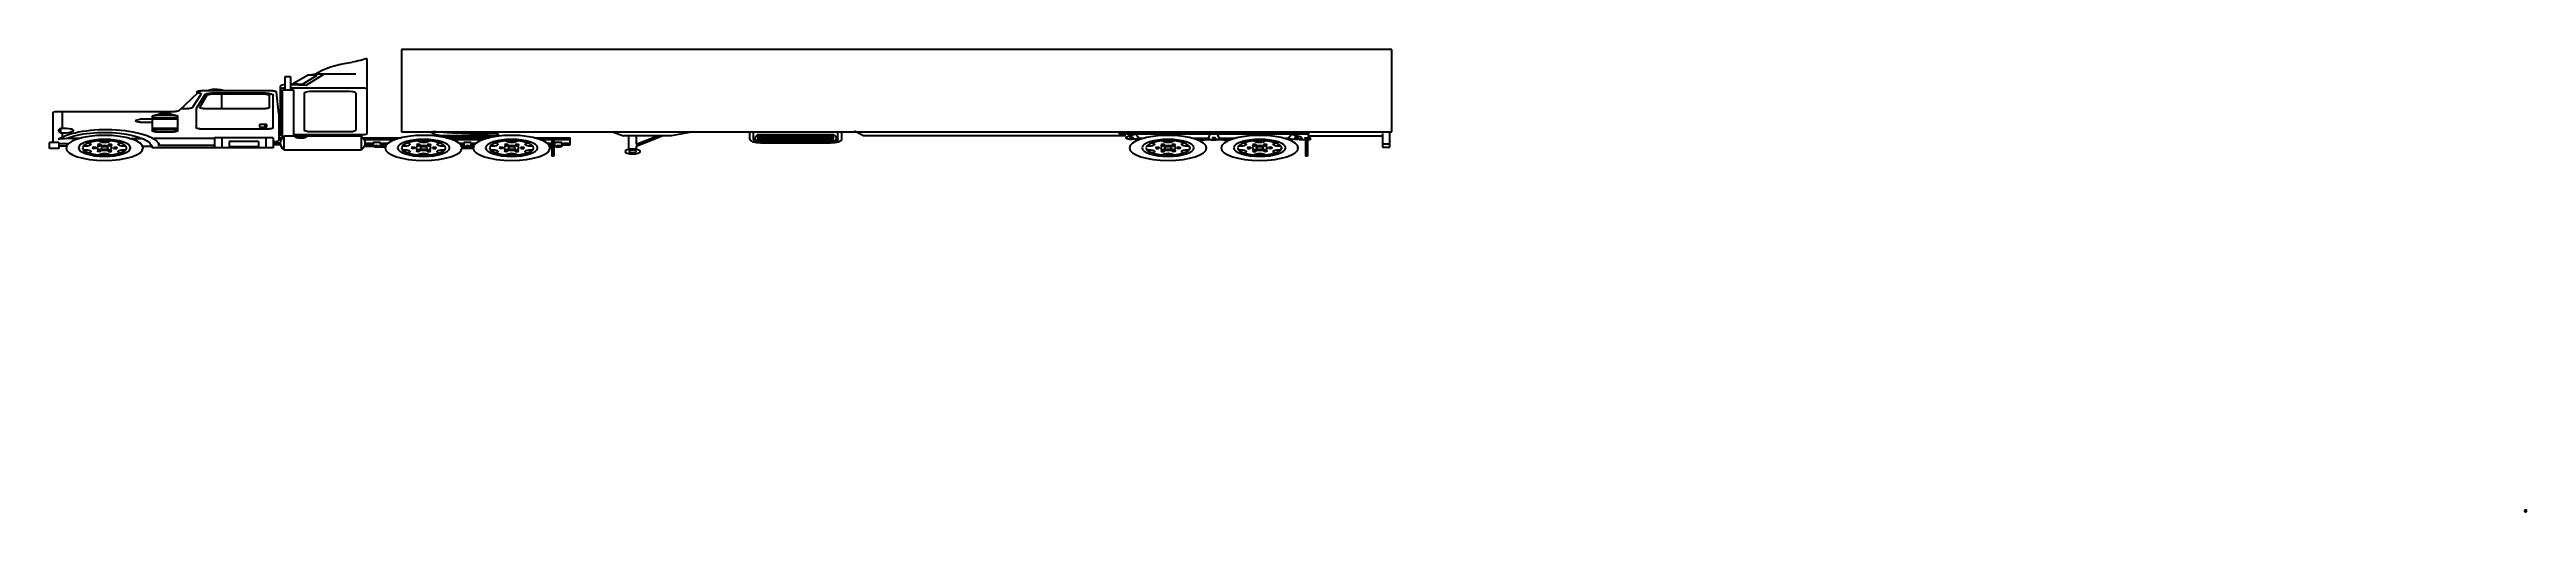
# Paper-space layout 'A1' of a CAD drawing. Header units: metres. Extents: x -1138886 to 820, y 10 to 212473.
import ezdxf

# ---------------------------------------------------------------- set-up
doc = ezdxf.new("R2010")
doc.units = ezdxf.units.M
doc.header["$LTSCALE"] = 5
doc.header["$MEASUREMENT"] = 0
doc.linetypes.add('DASHED2', pattern=[0.375, 0.25, -0.125])
doc.layers.add('Viewport', color=255, linetype='Continuous')
doc.styles.add('SANSSERIFBOLD', font='sasb____.pfb', dxfattribs={"width": 1.5, "height": 3})
doc.styles.add('TEXTO_CUADRO', font='arial.ttf', dxfattribs={"height": 2})
doc.styles.add('TEXTO_INSTRUMENTOS', font='arial.ttf', dxfattribs={"height": 1})

# ---------------------------------------------------------------- blocks, each defined once
blk = doc.blocks.new('Cajetin')
for p, q in [((1004, 372), (1004, 404)), ((1357, 357), (1399, 357))]:
    blk.add_line(p, q)
for points in [[(1524, 240), (1524, 404), (931, 404), (931, 240)], [(931, 338), (1004, 338), (1004, 240)], [(1004, 338), (1350, 338)], [(1252, 338), (1252, 404)], [(1524, 338), (1350, 338), (1350, 240)]]:
    blk.add_lwpolyline(points)
at = {"lineweight": 20}
blk.add_lwpolyline([(931, 372), (1146, 372), (1146, 404), (1146, 338)], dxfattribs=at)
at = {"attachment_point": 1, "style": 'TEXTO_CUADRO'}
for s, width, insert, char_height in [('\\pxqc;Fecha', 73.28, (914, 401), 7.47), ('\\pxqc;Escala', 73.28, (919, 329), 7.47), ('Designación', 73.28, (1014, 330), 8.59), ('\\pxqc;Nombre', 73.28, (1002, 396), 7.47), ('\\pxqc;Firma', 73.28, (1154, 396), 7.47), ('\\pxqc;UNIVERSIDAD DE GRANADA', 229.8, (1267, 394), 8.59), ('\\pxqc;Departamento de Ingeniería Química', 229.8, (1267, 373), 7.19), ('\\pxqc;Nº Plano', 98.68, (1350, 330), 8.59)]:
    blk.add_mtext_dynamic_manual_height_columns(s, width=width, gutter_width=37.3, heights=[0], dxfattribs=dict(at, insert=insert, char_height=char_height))
blk = doc.blocks.new('SIMBOLO discapacitados')
h = blk.add_hatch(color=256)
h.dxf.hatch_style = 1
h.paths.add_polyline_path([(1, 2), (1, 1), (2, 1), (2, 1), (2, 1), (2, 1), (2, 1), (2, 1), (1, 1), (1, 1), (1, 1), (1, 2), (1, 2), (1, 2, 2.8229365)])
h = blk.add_hatch(color=256)
h.dxf.hatch_style = 1
h.paths.add_polyline_path([(1, 1), (1, 2, 1.3754739), (2, 1), (2, 1, -1.4967832)])
for points in [[(1, 1), (1, 2, 1.3754739), (2, 1), (2, 1, -1.4967832), (1, 1)], [(1, 2), (1, 1), (2, 1), (2, 1), (2, 1), (2, 1), (2, 1), (2, 1), (1, 1), (1, 1), (1, 1), (1, 2), (1, 2), (1, 2, 2.8229365), (1, 2)]]:
    blk.add_lwpolyline(points, format="xyb", close=True)
blk = doc.blocks.new('VR37')
blk.add_blockref('SIMBOLO discapacitados', (0, 0))
blk = doc.blocks.new('vh31-c')
for p, q in [((6, 7), (6, 7)), ((6, 7), (6, 7)), ((6, 6), (6, 6)), ((6, 6), (6, 7)), ((6, 6), (6, 7)), ((6, 6), (6, 7)), ((6, 7), (6, 7)), ((6, 7), (6, 7)), ((6, 7), (6, 7)), ((6, 7), (6, 7)), ((6, 6), (6, 7)), ((7, 7), (6, 7)), ((7, 7), (6, 7)), ((6, 7), (6, 7)), ((6, 7), (6, 7)), ((6, 7), (6, 7)), ((6, 7), (6, 7)), ((6, 7), (6, 7)), ((6, 7), (6, 7)), ((6, 7), (6, 7)), ((6, 7), (6, 7)), ((6, 6), (6, 7)), ((6, 7), (6, 7)), ((6, 7), (6, 7)), ((6, 7), (6, 7)), ((6, 7), (6, 7)), ((6, 7), (6, 7)), ((6, 7), (6, 7)), ((6, 7), (6, 7)), ((6, 7), (6, 7)), ((6, 7), (6, 7)), ((6, 7), (6, 7)), ((6, 7), (6, 7)), ((6, 7), (6, 7)), ((6, 7), (6, 7)), ((6, 7), (6, 7)), ((7, 7), (6, 7)), ((6, 7), (6, 7)), ((6, 7), (6, 7)), ((6, 7), (6, 7)), ((6, 7), (6, 7)), ((6, 7), (6, 7)), ((6, 7), (6, 7)), ((6, 7), (6, 7)), ((6, 7), (6, 7)), ((6, 7), (6, 7)), ((6, 7), (6, 7)), ((6, 7), (6, 7)), ((6, 7), (6, 7)), ((6, 7), (6, 7)), ((6, 7), (6, 7)), ((6, 7), (6, 7)), ((6, 7), (6, 7)), ((6, 7), (6, 7)), ((6, 7), (6, 7)), ((6, 7), (6, 7)), ((6, 7), (6, 7)), ((6, 7), (6, 7)), ((6, 7), (6, 7)), ((6, 7), (6, 7)), ((6, 7), (6, 7)), ((6, 7), (6, 7)), ((6, 7), (6, 7)), ((6, 7), (6, 7)), ((6, 7), (6, 7)), ((6, 7), (6, 7)), ((6, 7), (6, 7)), ((6, 7), (6, 7)), ((6, 7), (6, 7)), ((6, 7), (6, 7)), ((6, 7), (6, 7)), ((6, 7), (6, 7)), ((6, 7), (6, 7)), ((6, 7), (6, 7)), ((6, 7), (6, 7)), ((6, 7), (6, 7)), ((6, 7), (6, 7)), ((6, 7), (6, 7)), ((6, 7), (6, 7)), ((6, 7), (6, 7)), ((6, 7), (6, 7)), ((6, 6), (6, 6)), ((6, 6), (6, 6)), ((6, 6), (6, 7)), ((6, 6), (6, 6)), ((6, 6), (6, 7)), ((6, 7), (6, 7)), ((6, 7), (6, 7)), ((6, 6), (6, 6)), ((6, 6), (6, 6)), ((6, 6), (6, 6)), ((6, 6), (6, 6)), ((6, 6), (6, 6)), ((6, 6), (6, 6)), ((6, 6), (6, 6)), ((6, 6), (6, 6)), ((6, 6), (6, 6)), ((6, 6), (6, 6)), ((6, 6), (6, 6)), ((6, 6), (6, 6)), ((6, 6), (6, 6)), ((6, 6), (6, 6)), ((6, 6), (6, 6)), ((6, 6), (6, 6)), ((6, 6), (6, 6)), ((6, 6), (6, 6)), ((6, 6), (6, 6)), ((6, 6), (6, 6)), ((6, 6), (6, 6)), ((6, 6), (6, 6)), ((6, 6), (6, 6)), ((6, 6), (6, 6)), ((6, 6), (6, 6)), ((6, 6), (6, 6)), ((6, 6), (6, 6)), ((6, 6), (6, 6)), ((6, 6), (6, 6)), ((6, 6), (6, 6)), ((6, 6), (6, 6)), ((6, 6), (6, 6)), ((6, 6), (6, 6)), ((6, 6), (6, 6)), ((6, 6), (6, 6)), ((6, 6), (6, 6)), ((6, 6), (6, 6)), ((6, 6), (6, 6)), ((6, 6), (6, 6)), ((6, 6), (6, 6)), ((6, 6), (6, 6)), ((6, 6), (6, 6)), ((6, 6), (6, 6)), ((6, 6), (6, 6)), ((6, 6), (6, 6)), ((6, 6), (6, 6)), ((6, 6), (6, 6)), ((6, 6), (6, 6)), ((6, 6), (6, 6)), ((6, 6), (6, 6)), ((6, 6), (6, 6)), ((6, 6), (6, 6)), ((6, 6), (6, 6)), ((6, 6), (6, 6)), ((6, 6), (6, 6)), ((6, 6), (6, 6)), ((6, 6), (6, 6)), ((6, 6), (6, 6)), ((6, 6), (6, 6)), ((6, 6), (6, 6)), ((6, 6), (6, 6)), ((6, 6), (6, 6)), ((6, 6), (6, 6)), ((6, 6), (6, 6)), ((6, 6), (6, 6)), ((6, 6), (6, 6)), ((6, 6), (6, 6)), ((6, 6), (6, 6)), ((6, 6), (6, 6)), ((6, 6), (6, 6)), ((6, 6), (6, 6)), ((6, 6), (6, 6)), ((6, 6), (6, 6)), ((6, 6), (6, 6)), ((6, 6), (6, 6)), ((6, 6), (6, 6)), ((6, 6), (6, 6)), ((6, 6), (6, 6)), ((6, 6), (6, 6)), ((6, 6), (6, 6)), ((6, 6), (6, 6)), ((6, 6), (6, 6)), ((6, 6), (6, 6)), ((6, 6), (6, 6)), ((6, 6), (6, 6)), ((6, 6), (6, 6)), ((6, 6), (6, 6)), ((6, 6), (6, 6)), ((6, 6), (6, 6)), ((6, 6), (6, 6)), ((6, 6), (6, 6)), ((6, 6), (6, 6)), ((6, 6), (6, 6)), ((6, 6), (6, 6)), ((6, 6), (6, 6)), ((6, 6), (6, 6)), ((6, 6), (6, 6)), ((6, 6), (6, 6)), ((6, 6), (6, 6)), ((6, 6), (6, 6)), ((6, 6), (6, 6)), ((6, 6), (6, 6)), ((7, 7), (7, 7)), ((7, 6), (7, 7)), ((7, 7), (8, 7)), ((7, 6), (7, 6)), ((7, 6), (7, 6)), ((7, 6), (7, 6)), ((7, 7), (7, 6)), ((7, 7), (7, 7)), ((8, 7), (7, 7)), ((8, 6), (7, 6)), ((7, 7), (7, 7)), ((7, 7), (7, 7)), ((7, 7), (7, 7)), ((7, 7), (7, 7)), ((7, 7), (7, 7)), ((7, 7), (7, 7)), ((7, 7), (7, 7)), ((7, 7), (7, 7)), ((7, 7), (7, 7)), ((7, 6), (7, 6)), ((7, 6), (7, 6)), ((7, 6), (7, 7)), ((7, 7), (7, 6)), ((7, 7), (7, 6)), ((7, 6), (7, 7)), ((7, 6), (7, 7)), ((7, 7), (7, 6)), ((8, 7), (7, 7)), ((7, 7), (7, 7)), ((7, 7), (7, 7)), ((7, 7), (7, 7)), ((7, 7), (7, 7)), ((7, 7), (7, 7)), ((7, 7), (7, 6)), ((7, 7), (7, 7)), ((7, 7), (7, 7)), ((7, 7), (7, 7)), ((7, 7), (7, 7)), ((7, 6), (7, 7)), ((7, 7), (7, 7)), ((7, 7), (7, 7)), ((7, 7), (7, 7)), ((7, 7), (7, 7)), ((7, 7), (7, 7)), ((7, 7), (7, 7)), ((7, 7), (7, 7)), ((7, 7), (7, 7)), ((7, 6), (7, 6)), ((7, 6), (7, 6)), ((7, 6), (7, 6)), ((7, 6), (7, 6)), ((7, 6), (7, 6)), ((7, 6), (7, 6)), ((7, 6), (7, 6)), ((7, 6), (7, 6)), ((7, 6), (7, 6)), ((7, 6), (7, 6)), ((7, 6), (7, 6)), ((7, 6), (7, 6)), ((7, 6), (7, 6)), ((7, 6), (7, 6)), ((7, 6), (7, 6)), ((7, 6), (7, 6)), ((7, 6), (7, 6)), ((7, 6), (7, 6)), ((7, 6), (7, 6)), ((7, 6), (7, 6)), ((7, 6), (7, 6)), ((7, 6), (7, 6)), ((7, 6), (7, 6)), ((7, 6), (7, 6)), ((7, 6), (7, 6)), ((7, 6), (7, 6)), ((7, 6), (7, 6)), ((7, 6), (7, 6)), ((7, 6), (7, 6)), ((7, 6), (7, 6)), ((7, 6), (7, 6)), ((7, 6), (7, 6)), ((7, 6), (7, 6)), ((7, 6), (7, 6)), ((7, 6), (7, 6)), ((7, 6), (7, 6)), ((8, 6), (7, 6)), ((8, 6), (7, 6)), ((8, 6), (7, 6)), ((7, 6), (7, 6)), ((7, 6), (7, 6)), ((7, 6), (7, 6)), ((7, 6), (7, 6)), ((7, 6), (7, 6)), ((7, 6), (7, 6)), ((7, 6), (7, 6)), ((7, 6), (7, 6)), ((7, 6), (7, 6)), ((7, 6), (7, 6)), ((7, 6), (7, 6)), ((7, 6), (7, 6)), ((7, 6), (7, 6)), ((7, 6), (7, 6)), ((7, 6), (7, 6)), ((7, 6), (7, 6)), ((7, 6), (7, 6)), ((7, 6), (7, 6)), ((7, 6), (7, 6)), ((7, 6), (7, 6)), ((7, 6), (7, 6)), ((7, 6), (7, 6)), ((7, 6), (7, 6)), ((7, 6), (7, 6)), ((7, 6), (7, 6)), ((7, 6), (7, 6)), ((7, 6), (7, 6)), ((7, 6), (7, 6)), ((7, 6), (7, 6)), ((7, 6), (7, 6)), ((7, 6), (7, 6)), ((7, 6), (7, 6)), ((7, 6), (7, 6)), ((7, 6), (7, 6)), ((7, 6), (7, 6)), ((7, 6), (7, 6)), ((7, 6), (7, 6)), ((7, 6), (7, 6)), ((7, 6), (7, 6)), ((7, 6), (7, 6)), ((7, 6), (7, 6)), ((7, 6), (7, 6)), ((7, 6), (7, 6)), ((7, 6), (7, 6)), ((7, 6), (7, 6)), ((7, 6), (7, 6)), ((7, 6), (7, 6)), ((7, 6), (7, 6)), ((7, 6), (7, 6)), ((7, 6), (7, 6)), ((7, 6), (7, 6)), ((7, 6), (7, 6)), ((7, 6), (7, 6)), ((7, 6), (7, 6)), ((7, 6), (7, 6)), ((7, 6), (7, 6)), ((7, 6), (7, 6)), ((7, 6), (7, 6)), ((7, 6), (7, 6)), ((7, 6), (7, 6)), ((6, 6), (6, 6)), ((7, 6), (7, 6)), ((7, 6), (7, 6)), ((7, 6), (7, 6)), ((7, 6), (6, 6)), ((7, 6), (6, 6)), ((8, 7), (8, 7)), ((8, 7), (8, 7)), ((8, 7), (8, 7)), ((8, 7), (8, 7)), ((8, 7), (8, 7)), ((8, 7), (8, 7)), ((8, 7), (8, 7)), ((8, 6), (8, 7)), ((8, 7), (8, 7)), ((8, 7), (8, 7)), ((8, 7), (8, 7)), ((8, 7), (8, 7)), ((8, 7), (8, 7)), ((8, 7), (8, 7)), ((8, 7), (8, 7)), ((8, 6), (8, 6)), ((8, 6), (8, 6)), ((8, 6), (8, 6)), ((8, 6), (8, 6)), ((8, 6), (8, 6)), ((8, 6), (8, 6)), ((8, 6), (8, 6)), ((8, 6), (8, 6)), ((8, 6), (8, 7)), ((7, 7), (8, 7)), ((7, 7), (7, 7)), ((7, 7), (7, 7)), ((8, 7), (8, 7)), ((8, 7), (8, 7)), ((8, 7), (8, 7)), ((8, 7), (8, 7)), ((8, 7), (8, 7)), ((8, 7), (8, 7)), ((8, 7), (8, 7)), ((8, 7), (8, 7)), ((8, 7), (8, 7)), ((8, 7), (8, 7)), ((8, 7), (8, 7)), ((8, 7), (8, 7)), ((8, 7), (8, 7)), ((8, 7), (8, 7)), ((8, 7), (8, 7)), ((8, 7), (8, 7)), ((8, 7), (8, 7)), ((8, 7), (8, 7)), ((8, 7), (8, 7)), ((8, 7), (8, 7)), ((8, 7), (8, 7)), ((8, 7), (8, 7)), ((8, 6), (8, 6)), ((8, 6), (8, 6)), ((8, 6), (8, 6)), ((8, 6), (8, 6)), ((8, 6), (8, 6)), ((8, 6), (8, 6)), ((8, 6), (8, 6)), ((8, 6), (8, 6)), ((8, 6), (8, 6)), ((8, 6), (8, 6)), ((8, 6), (8, 6)), ((8, 6), (8, 6)), ((8, 6), (8, 6)), ((8, 6), (8, 6)), ((8, 6), (8, 6)), ((7, 6), (7, 6)), ((7, 6), (7, 6)), ((8, 6), (8, 6)), ((8, 6), (8, 6)), ((8, 6), (8, 6)), ((8, 6), (8, 6)), ((8, 6), (8, 6)), ((8, 6), (8, 6)), ((8, 6), (8, 6)), ((8, 6), (8, 6)), ((8, 6), (8, 6)), ((8, 6), (8, 6)), ((8, 6), (8, 6)), ((8, 6), (8, 6)), ((8, 6), (8, 6)), ((7, 6), (7, 6)), ((7, 6), (7, 6)), ((7, 6), (7, 6)), ((7, 6), (7, 6)), ((7, 6), (7, 6)), ((8, 6), (8, 6)), ((8, 6), (8, 6)), ((8, 6), (8, 6)), ((8, 6), (8, 6)), ((8, 6), (8, 6)), ((8, 6), (8, 6)), ((8, 6), (8, 6)), ((8, 6), (8, 6)), ((8, 6), (8, 6)), ((8, 6), (8, 6)), ((8, 6), (8, 6)), ((8, 6), (8, 6)), ((8, 6), (8, 6)), ((8, 6), (8, 6)), ((8, 6), (8, 6)), ((8, 6), (8, 6)), ((8, 6), (8, 6)), ((8, 6), (8, 6)), ((8, 6), (8, 6)), ((8, 6), (8, 6))]:
    blk.add_line(p, q)
for centre, radius in [((6, 7), 0.00739), ((6, 7), 0.014), ((6, 7), 0.0199), ((6, 7), 0.0113), ((6, 6), 0.00372), ((6, 6), 0.00372), ((6, 6), 0.00372), ((6, 6), 0.00372), ((6, 6), 0.00372), ((6, 6), 0.00372), ((6, 6), 0.00372), ((6, 6), 0.00372), ((6, 6), 0.00333), ((6, 6), 0.00751), ((6, 6), 0.00372), ((6, 6), 0.00556), ((6, 6), 0.00556), ((6, 6), 0.0145), ((6, 6), 0.0166), ((6, 6), 0.0145), ((6, 6), 0.0166), ((6, 6), 0.00372), ((6, 6), 0.00372), ((6, 6), 0.00372), ((6, 6), 0.00372), ((6, 6), 0.00372), ((6, 6), 0.00372), ((6, 6), 0.00372), ((6, 6), 0.00372), ((6, 6), 0.00372), ((6, 6), 0.00372), ((6, 6), 0.00372), ((6, 6), 0.00372), ((6, 6), 0.00372), ((6, 6), 0.00751), ((6, 6), 0.00372), ((6, 6), 0.00372), ((6, 6), 0.00372), ((6, 6), 0.00401), ((6, 6), 0.00372), ((6, 6), 0.00372), ((6, 6), 0.00372), ((6, 6), 0.00372), ((6, 6), 0.00372), ((6, 6), 0.00372), ((6, 6), 0.00372), ((6, 6), 0.00372), ((6, 6), 0.00372), ((6, 6), 0.00372), ((6, 6), 0.00372), ((6, 6), 0.00372), ((6, 6), 0.00372), ((6, 6), 0.00372), ((6, 6), 0.00372), ((6, 6), 0.00372), ((6, 6), 0.00372), ((6, 6), 0.00372), ((6, 6), 0.00372), ((6, 6), 0.00372), ((6, 6), 0.00372), ((6, 6), 0.00372), ((6, 6), 0.00372), ((6, 6), 0.00372), ((6, 6), 0.00372), ((6, 6), 0.00372), ((6, 6), 0.00372), ((6, 6), 0.00372), ((6, 6), 0.00372), ((6, 6), 0.00372), ((6, 6), 0.00372), ((6, 6), 0.00372), ((6, 6), 0.00372), ((6, 6), 0.00372), ((6, 6), 0.00401), ((6, 6), 0.00372), ((6, 6), 0.00545), ((6, 6), 0.0212), ((6, 6), 0.0104), ((6, 6), 0.00372), ((6, 6), 0.00372), ((6, 6), 0.00372), ((6, 6), 0.00372), ((6, 6), 0.00372), ((6, 6), 0.00372), ((6, 6), 0.00372), ((6, 6), 0.00372), ((6, 6), 0.00372), ((6, 6), 0.00372), ((6, 6), 0.00372), ((6, 6), 0.00372), ((6, 6), 0.00372), ((6, 6), 0.00372), ((6, 6), 0.00372), ((6, 6), 0.00372), ((6, 6), 0.00333), ((6, 6), 0.00333), ((6, 6), 0.00333), ((6, 6), 0.00333), ((6, 6), 0.00333), ((6, 6), 0.00751), ((6, 6), 0.00751), ((6, 6), 0.00751), ((6, 6), 0.00751), ((6, 6), 0.00333), ((6, 6), 0.00372), ((6, 6), 0.00372), ((6, 6), 0.00372), ((6, 6), 0.00372), ((6, 6), 0.00372), ((6, 6), 0.00372), ((6, 6), 0.00372), ((6, 6), 0.00372), ((6, 6), 0.00372), ((6, 6), 0.00372), ((6, 6), 0.00372), ((6, 6), 0.00372), ((6, 6), 0.00372), ((6, 6), 0.00751), ((6, 6), 0.00372), ((6, 6), 0.00372), ((6, 6), 0.00372), ((6, 6), 0.00751), ((6, 6), 0.00751), ((7, 7), 0.015), ((7, 7), 0.0102), ((7, 7), 0.00739), ((7, 6), 0.00372), ((7, 6), 0.00441), ((7, 6), 0.00441), ((7, 6), 0.0134), ((7, 6), 0.00765), ((7, 6), 0.00441), ((7, 6), 0.00333), ((7, 6), 0.00372), ((7, 6), 0.00372), ((7, 6), 0.00372), ((7, 6), 0.00372), ((7, 6), 0.00372), ((7, 6), 0.00372), ((7, 6), 0.00372), ((7, 6), 0.00372), ((7, 6), 0.00372), ((7, 6), 0.00372), ((7, 6), 0.00751), ((7, 6), 0.00751), ((7, 6), 0.00372), ((7, 6), 0.00372), ((7, 6), 0.00372), ((7, 6), 0.00372), ((7, 6), 0.00372), ((7, 6), 0.00401), ((7, 6), 0.00372), ((7, 6), 0.00372), ((7, 6), 0.00372), ((7, 6), 0.0084), ((7, 6), 0.00739), ((7, 6), 0.016), ((7, 6), 0.0133), ((7, 6), 0.016), ((7, 6), 0.0104), ((7, 6), 0.0134), ((7, 6), 0.00968), ((7, 6), 0.00681), ((7, 6), 0.00739), ((8, 6), 0.00441), ((7, 6), 0.00372), ((7, 6), 0.00372), ((7, 6), 0.00372), ((8, 6), 0.00751), ((8, 6), 0.00372), ((8, 6), 0.00333), ((8, 6), 0.00333), ((8, 6), 0.00372), ((8, 6), 0.00372), ((8, 6), 0.00372), ((8, 6), 0.00441), ((8, 6), 0.00441), ((8, 6), 0.00372), ((8, 6), 0.00372), ((8, 6), 0.00372), ((8, 6), 0.00372), ((8, 6), 0.00372), ((8, 6), 0.00372), ((8, 6), 0.00372), ((8, 6), 0.00372), ((8, 6), 0.00372), ((8, 6), 0.00372), ((8, 6), 0.00372), ((8, 6), 0.00372), ((8, 6), 0.00372), ((8, 6), 0.00372), ((8, 6), 0.00372), ((8, 6), 0.00372), ((8, 6), 0.00372), ((8, 6), 0.00372), ((8, 6), 0.00372), ((8, 6), 0.00372), ((8, 6), 0.00372), ((8, 6), 0.00372), ((8, 6), 0.00372), ((8, 6), 0.00372), ((8, 6), 0.00372), ((8, 6), 0.00372), ((8, 6), 0.00372), ((8, 6), 0.00751), ((8, 6), 0.00751), ((8, 6), 0.00372), ((8, 6), 0.00401), ((8, 6), 0.00372), ((8, 6), 0.00372), ((8, 6), 0.00372), ((8, 6), 0.00372), ((8, 6), 0.00372), ((8, 6), 0.00751), ((8, 6), 0.00751), ((7, 6), 0.00333), ((7, 6), 0.00333), ((7, 6), 0.00751), ((7, 6), 0.00452), ((7, 6), 0.00939), ((7, 6), 0.0153), ((7, 6), 0.00372), ((7, 6), 0.00372), ((7, 6), 0.00372), ((7, 6), 0.00372), ((7, 6), 0.00751)]:
    blk.add_circle(centre, radius)
for centre, radius, start, end in [((7, 3), 3.82, 94.966113, 106.52281), ((7, 6), 0.588, 84.252939, 118.382277), ((6, 6), 0.207, 103.822337, 47.241347), ((6, 6), 0.215, 105.623938, 48.06818), ((6, 6), 0.305, 118.396471, 10.189209), ((6, 7), 0.337, 255.210548, 270.629881), ((6, 7), 0.138, 111.899506, 167.287752), ((7, 3), 4.25, 96.33345, 100.67325), ((7, 5), 2.18, 95.815444, 105.199385), ((6, 6), 0.276, 68.600703, 110.574108), ((6, 6), 0.314, 67.830333, 119.14763), ((6, 7), 0.0163, 0, 90), ((6, 7), 0.508, 229.354501, 263.790638), ((6, 7), 0.469, 241.68903, 271.49893), ((6, 10), 3.36, 276.429649, 281.935639), ((6, 10), 3.31, 277.814995, 283.060198), ((6, 6), 0.305, 87.659721, 95.055479), ((6, 7), 0.0102, 94.772879, 222.965608), ((6, 7), 0.556, 267.659721, 292.844276), ((6, 7), 0.0163, 270, 0), ((6, 7), 0.0102, 180, 270), ((6, 7), 0.0102, 41.917665, 100.566868), ((6, 6), 0.276, 52.719029, 55.896668), ((6, 6), 0.276, 23.747992, 51.44427), ((6, 6), 0.362, 144.771251, 165.106295), ((6, 6), 0.368, 144.577467, 165.106295), ((6, 7), 0.0164, 62.661981, 242.661981), ((6, 7), 0.0102, 210.01974, 242.661981), ((6, 7), 0.0102, 62.661981, 95.304222), ((6, 7), 0.0102, 30.01974, 62.661981), ((6, 7), 0.0102, 242.661981, 275.304222), ((6, 7), 0.022, 30.01974, 275.304222), ((6, 7), 0.0339, 2.620632, 302.703331), ((6, 7), 0.022, 210.01974, 95.304222), ((7, 7), 0.337, 100.713789, 137.193546), ((6, 7), 0.0102, 26.319276, 117.494106), ((6, 7), 0.0454, 146.974307, 292.665457), ((6, 7), 0.0102, 18.888458, 111.899506), ((6, 7), 0.0102, 270.629881, 352.691017), ((6, 7), 0.234, 352.691017, 18.888458), ((6, 7), 0.0203, 185.316395, 229.354501), ((6, 7), 0.226, 164.213532, 185.316395), ((6, 7), 0.0956, 0.563665, 25.596032), ((6, 7), 0.102, 0.563665, 25.596032), ((6, 7), 0.0102, 300.973533, 26.319276), ((6, 7), 0.0719, 98.375921, 205.596032), ((6, 7), 0.0658, 98.375921, 205.596032), ((6, 7), 0.429, 120.47766, 145.440085), ((6, 7), 0.0102, 90, 180), ((6, 7), 0.196, 348.191478, 0.563665), ((6, 7), 0.202, 348.191478, 0.563665), ((6, 7), 0.465, 117.494106, 136.583801), ((7, 7), 0.909, 160.586121, 169.409189), ((6, 7), 0.465, 149.792555, 179.077548), ((6, 7), 0.0407, 179.077548, 223.233502), ((6, 7), 0.0102, 167.287752, 255.210548), ((6, 8), 2.14, 279.043337, 293.173745), ((6, 8), 2.13, 278.857163, 293.300257), ((6, 8), 2.15, 279.227344, 293.929944), ((7, 10), 3.85, 268.843924, 274.582313), ((6, 6), 0.0407, 356.487537, 39.108088), ((6, 6), 0.303, 337.911984, 351.594232), ((6, 6), 0.188, 98.519474, 44.623323), ((6, 6), 0.135, 75.29683, 356.586472), ((6, 6), 0.184, 219.092411, 309.011488), ((7, 10), 3.83, 269.300772, 269.61772), ((6, 6), 0.0102, 309.011488, 356.487537), ((6, 6), 0.0102, 175.548675, 219.092411), ((6, 6), 0.0586, 93.628027, 30.869344), ((6, 6), 0.0848, 83.320296, 4.08692), ((6, 7), 0.377, 268.362187, 278.795865), ((6, 6), 0.0102, 278.795865, 41.917665), ((6, 6), 0.061, 351.594232, 43.233502), ((6, 6), 0.135, 46.705915, 49.200541), ((6, 6), 0.184, 339.092411, 43.977297), ((6, 6), 0.00372, 179.063648, 10.520417), ((6, 6), 0.0848, 36.989227, 41.177075), ((6, 6), 0.184, 46.134186, 52.693342), ((6, 6), 0.0102, 295.548675, 339.092411), ((6, 6), 0.0102, 209.307834, 295.548675), ((6, 6), 0.215, 49.789829, 54.079691), ((6, 6), 0.207, 49.052783, 53.765436), ((6, 6), 0.188, 46.711866, 52.889206), ((6, 6), 0.314, 8.661703, 22.554371), ((6, 6), 0.0102, 189.011488, 236.487537), ((6, 6), 0.0407, 236.487537, 279.108088), ((6, 6), 0.0102, 89.307834, 175.548675), ((6, 6), 0.0305, 152.248685, 332.248685), ((6, 6), 0.00372, 55.648571, 248.8488), ((6, 6), 0.0102, 55.548675, 99.092411), ((6, 6), 0.0102, 329.307834, 55.548675), ((6, 6), 0.0407, 145.276713, 159.108088), ((6, 6), 0.184, 99.092411, 189.011488), ((7, 7), 0.252, 236.708463, 324.876545), ((7, 6), 0.341, 69.408914, 92.029699), ((7, 7), 0.0813, 61.129267, 94.772879), ((7, 7), 0.468, 225.68589, 258.288113), ((7, 7), 0.343, 38.691101, 106.391835), ((7, 7), 0.481, 223.416434, 253.335049), ((7, 7), 0.273, 250.726022, 304.563902), ((7, 7), 0.429, 240.322891, 285.363401), ((10, 0), 7.55, 109.801529, 114.17374), ((10, 0), 7.57, 109.524827, 114.161525), ((10, 0), 7.58, 107.89398, 114.149344), ((7, 6), 0.207, 79.931569, 134.200687), ((7, 6), 0.215, 76.477418, 131.8921), ((7, 8), 1.3, 274.150733, 289.284508), ((7, 7), 0.0471, 33.573209, 128.364547), ((6, 10), 3.36, 286.127712, 291.370013), ((7, 7), 0.0813, 224.558073, 250.726022), ((7, 7), 0.0102, 296.133318, 77.124729), ((7, 7), 0.334, 253.041567, 292.77495), ((7, 7), 0.0102, 281.3959, 61.129267), ((-50, -141), 158, 69.081138, 69.163765), ((7, 7), 0.0407, 74.397766, 100.832569), ((7, 7), 0.269, 100.832569, 131.096448), ((7, 7), 0.267, 47.736059, 74.397766), ((7, 7), 0.0813, 222.965608, 281.3959), ((7, 7), 0.203, 280.713789, 286.391835), ((7, 6), 0.305, 198.041735, 107.69052), ((6, 7), 1.04, 278.627635, 298.224821), ((7, 7), 0.823, 280.969543, 289.323175), ((7, 6), 0.15, 239.772141, 279.027024), ((7, 6), 0.121, 184.830499, 56.200934), ((7, 6), 0.215, 180.697972, 44.466264), ((7, 6), 0.188, 179.552933, 42.368454), ((7, 6), 0.207, 179.926957, 43.404444), ((7, 6), 0.184, 219.092411, 309.011488), ((7, 6), 0.0102, 175.548675, 219.092411), ((7, 6), 0.305, 146.333342, 164.458883), ((7, 6), 0.042, 36.819844, 123.567063), ((7, 6), 0.0848, 191.265064, 77.103765), ((7, 6), 0.0586, 201.572795, 138.814112), ((7, 6), 0.042, 216.819844, 303.567063), ((7, 6), 0.00751, 202.690366, 17.43787), ((7, 6), 0.00751, 144.705314, 15.681593), ((7, 6), 0.0848, 143.024471, 149.121843), ((7, 6), 0.184, 96.771543, 123.356693), ((7, 6), 0.188, 92.511354, 127.616882), ((7, 6), 0.184, 179.748797, 189.011488), ((7, 6), 0.0102, 189.011488, 236.487537), ((7, 6), 0.0407, 236.487537, 279.108088), ((7, 6), 0.0102, 89.307834, 175.548675), ((7, 6), 0.0332, 311.425295, 83.211244), ((6, 8), 2.13, 293.557531, 294.67096), ((6, 8), 2.14, 293.684042, 294.625309), ((7, 6), 0.586, 115.314484, 144.803585), ((7, 6), 0.143, 258.688223, 3.363507), ((7, 6), 0.0945, 42.906578, 121.451984), ((7, 6), 0.0852, 37.703701, 149.939958), ((7, 6), 0.305, 181.277982, 191.018227), ((7, 6), 0.0407, 121.451984, 141.1013), ((7, 7), 0.823, 274.735221, 289.323175), ((7, 6), 0.0203, 144.803585, 239.772141), ((7, 10), 3.83, 270.571781, 270.890916), ((7, 10), 3.83, 269.935196, 270.253212), ((6, 8), 2.15, 281.704367, 282.325174), ((6, 8), 2.15, 282.949801, 283.578394), ((6, 8), 2.15, 284.211108, 284.848102), ((8, 7), 0.0163, 90, 180), ((8, 7), 0.0102, 0, 90), ((8, 7), 0.0163, 180, 270), ((8, 7), 0.0102, 270, 0), ((7, 7), 0.415, 345.671967, 359.135706), ((7, 7), 0.417, 310.577196, 333.070614), ((7, 6), 0.426, 36.645154, 78.130573), ((8, 6), 0.0407, 356.487537, 39.108088), ((8, 6), 0.0102, 309.011488, 356.487537), ((7, 6), 0.042, 322.329531, 18.057376), ((8, 6), 0.00372, 231.995943, 348.132293), ((8, 6), 0.00372, 184.085427, 36.042809), ((7, 6), 0.184, 339.092411, 42.856651), ((8, 6), 0.0102, 295.548675, 339.092411), ((8, 6), 0.0102, 209.307834, 295.548675)]:
    blk.add_arc(centre, radius, start, end)
at = {"style": 'SANSSERIFBOLD', "width": 1.5}
blk.add_text('SUZUKI', height=0.061, rotation=12.726562, dxfattribs=at).set_placement((6, 6))
at = {"style": 'SANSSERIFBOLD', "oblique": 30, "width": 1.5}
for s, height, rotation, p in [('SACS', 0.0152, 9.038333, (6, 7)), ('SUZUKI', 0.0305, 13.221133, (6, 7)), ('GSX750F', 0.0305, 20.133408, (7, 7))]:
    blk.add_text(s, height=height, rotation=rotation, dxfattribs=at).set_placement(p)
blk = doc.blocks.new('_vh-03')
for p, q in [((2, -12), (2, -12)), ((3, -12), (2, -12)), ((2, -13), (2, -13)), ((2, -13), (2, -13)), ((2, -13), (3, -13)), ((2, -14), (2, -14)), ((2, -14), (2, -14)), ((2, -14), (3, -14)), ((3, -14), (2, -14)), ((2, -14), (2, -14)), ((3, -12), (3, -12)), ((3, -12), (4, -12)), ((3, -12), (3, -12)), ((3, -12), (3, -13)), ((4, -12), (3, -12)), ((3, -13), (3, -13)), ((4, -13), (3, -13)), ((3, -14), (4, -14)), ((3, -14), (3, -14)), ((3, -14), (3, -14)), ((3, -14), (3, -14)), ((4, -14), (3, -14)), ((4, -14), (3, -14)), ((3, -14), (3, -14)), ((4, -12), (4, -12)), ((4, -14), (4, -13)), ((4, -14), (4, -13)), ((4, -13), (4, -13)), ((4, -14), (4, -13)), ((4, -14), (4, -14)), ((4, -14), (4, -14)), ((5, -12), (5, -12)), ((5, -12), (5, -12)), ((5, -13), (5, -13)), ((5, -13), (5, -13)), ((5, -13), (5, -13)), ((5, -13), (5, -13)), ((5, -13), (5, -13)), ((5, -13), (5, -13)), ((5, -13), (5, -13)), ((5, -13), (5, -13)), ((5, -13), (5, -13)), ((5, -13), (5, -13)), ((5, -13), (5, -13)), ((5, -13), (5, -13)), ((5, -13), (5, -13)), ((5, -13), (5, -13)), ((5, -13), (5, -13)), ((5, -13), (5, -13)), ((5, -13), (5, -13)), ((5, -13), (5, -13)), ((5, -13), (5, -13)), ((5, -13), (5, -13)), ((5, -13), (5, -13)), ((5, -13), (5, -13)), ((5, -13), (5, -13)), ((5, -13), (5, -13)), ((5, -13), (5, -13)), ((5, -13), (5, -13)), ((5, -13), (5, -13)), ((5, -13), (5, -13)), ((5, -13), (5, -13)), ((5, -13), (5, -13)), ((5, -13), (5, -13)), ((5, -13), (5, -13)), ((5, -13), (5, -13)), ((5, -13), (5, -13)), ((5, -13), (5, -13)), ((5, -13), (5, -13)), ((5, -13), (5, -13)), ((5, -13), (5, -13)), ((5, -13), (5, -13)), ((5, -13), (5, -13)), ((5, -13), (5, -13)), ((5, -13), (5, -13)), ((5, -13), (5, -13)), ((5, -13), (5, -13)), ((5, -13), (5, -13)), ((5, -13), (5, -13)), ((5, -13), (5, -13)), ((5, -13), (5, -13)), ((5, -13), (5, -13)), ((5, -13), (5, -13)), ((5, -13), (5, -13)), ((5, -14), (5, -14)), ((5, -14), (5, -14))]:
    blk.add_line(p, q)
for centre, radius, start, end in [((2, -13), 0.3, 102.098, 162.448), ((2, -16), 2.57, 90.7156, 110.047), ((2, -16), 3.38, 89.7524, 104.078), ((3, -13), 1.92, 162.448, 197.552), ((2, -13), 0.03, 165.817, 282.649), ((3, -13), 1.89, 161.743, 165.817), ((2, -10), 3.38, 255.922, 270.248), ((2, -11), 2.57, 249.953, 269.284), ((2, -14), 0.3, 197.552, 257.902), ((3, -13), 1.89, 194.183, 198.257), ((2, -14), 0.03, 77.3506, 194.183), ((2, -13), 0.0808, 0, 82.5168), ((2, -13), 0.25, 95.697, 161.743), ((2, -13), 0.4, 82.5168, 95.697), ((2, -13), 0.12, 104.257, 134.99), ((2, -13), 0.3, 134.99, 160.688), ((2, -13), 0.8, 96.08, 102.098), ((2, -10), 2, 263.186, 283.51), ((2, -16), 4, 87.2676, 96.9555), ((3, -13), 0.4, 89.9236, 144.174), ((2, -13), 0.16, 318.717, 0), ((2, -13), 0.16, 282.649, 312.261), ((1, -12), 0.666, 312.261, 318.717), ((3, -13), 1.81, 165.978, 194.022), ((2, -13), 0.015, 151.384, 303.892), ((3, -13), 1.85, 160.688, 165.817), ((3, -13), 0.938, 135.951, 224.049), ((3, -13), 0.938, 144.174, 215.826), ((1, -14), 0.666, 41.2834, 47.7388), ((2, -14), 0.16, 47.7388, 77.3506), ((2, -14), 0.0808, 277.483, 0), ((2, -14), 0.16, 0, 41.2834), ((3, -13), 1.85, 194.062, 199.312), ((2, -14), 0.015, 56.1081, 194.062), ((2, -10), 4, 263.045, 272.732), ((2, -16), 2, 76.4896, 96.8141), ((2, -13), 0.8, 257.902, 263.92), ((2, -14), 0.3, 199.312, 225.01), ((2, -14), 0.12, 225.01, 255.743), ((2, -14), 0.4, 264.303, 277.483), ((2, -14), 0.25, 198.257, 264.303), ((3, -14), 0.4, 215.826, 270.076), ((3, -12), 0.249, 194.8, 233.849), ((3, -37), 24.8, 88.068, 90.0083), ((3, -13), 0.382, 67.9085, 73.0182), ((3, -12), 0.0155, 73.01, 116.622), ((3, -12), 0.0204, 153.995, 228.138), ((3, -12), 0.208, 228.135, 251.867), ((3, -13), 0.245, 116.617, 153.998), ((7, -13), 3.84, 171.911, 188.089), ((3, -13), 0.03, 351.911, 74.13), ((3, -13), 0.3, 70.3751, 90.5924), ((8, -13), 4.59, 173.323, 186.677), ((3, -13), 0.12, 353.323, 20.459), ((6, -13), 2.79, 168.355, 191.645), ((3, -12), 0.6, 252.716, 268.061), ((3, -10), 2.16, 268.061, 276.278), ((3, -13), 0.3, 121.281, 135.951), ((3, -14), 0.12, 339.541, 6.677), ((3, -14), 0.03, 285.87, 8.089), ((3, -14), 0.245, 206.002, 243.383), ((3, -14), 0.208, 108.133, 131.865), ((3, -14), 0.0204, 131.862, 206.005), ((3, -14), 0.0155, 243.378, 286.99), ((3, -14), 0.382, 286.982, 292.091), ((3, 11), 24.8, 269.992, 271.932), ((3, -14), 0.249, 126.151, 165.2), ((3, -14), 0.3, 269.408, 289.625), ((3, -16), 2.16, 83.7221, 91.939), ((3, -14), 0.6, 91.939, 107.284), ((3, -14), 0.3, 224.049, 238.719), ((4, -12), 0.302, 326.49, 353.142), ((4, -12), 0.06, 268.068, 334.977), ((4, -24), 11.8, 86.0806, 90.6932), ((5, -18), 6, 85.9879, 91.808), ((5, -10), 2.2, 258.282, 272.46), ((3, -13), 0.52, 353.959, 0.005), ((4, -16), 4, 81.016, 89.9235), ((4, -13), 0.1, 88.9967, 113.619), ((4, -13), 0.319, 113.619, 132.432), ((4, -16), 3.81, 76.0006, 85.0555), ((4, -19), 6.41, 84.8211, 88.9967), ((3, -35), 22.3, 84.6827, 85.8223), ((-2, -13), 6.64, 355.822, 4.178), ((-2, -13), 6.62, 355.822, 4.178), ((-2, -13), 6.59, 355.799, 4.201), ((4, -13), 0.1, 276.278, 353.959), ((4, -13), 0.2, 4.17847, 81.016), ((4, -13), 0.18, 4.20086, 81.1828), ((4, -16), 3.98, 81.1828, 89.9235), ((4, -13), 0.229, 4.17847, 52.899), ((5, -13), 1.02, 169.752, 190.248), ((5, -13), 0.06, 96.2098, 169.752), ((5, -13), 0.06, 190.248, 263.79), ((0, -13), 4.47, 355.155, 4.845), ((4, -13), 0.06, 4.84538, 96.6839), ((4, -13), 0.06, 96.6839, 180), ((4, -14), 0.302, 6.85823, 33.51), ((5, -16), 2.2, 87.5405, 101.718), ((5, -8), 6, 268.192, 274.012), ((3, 8), 22.3, 274.178, 275.317), ((4, -2), 11.8, 269.307, 273.919), ((4, -7), 6.41, 271.003, 275.179), ((4, -10), 3.81, 274.944, 283.999), ((4, -14), 0.229, 307.101, 355.822), ((4, -14), 0.319, 227.568, 246.381), ((4, -14), 0.1, 246.381, 271.003), ((4, -14), 0.06, 263.316, 355.155), ((4, -14), 0.06, 180, 263.316), ((4, -14), 0.06, 25.0232, 91.932), ((4, -10), 3.98, 270.076, 278.817), ((4, -14), 0.18, 278.817, 355.799), ((4, -10), 4, 270.076, 278.984), ((4, -14), 0.2, 278.984, 355.822), ((3, -14), 0.52, 359.995, 6.041), ((4, -14), 0.1, 6.04071, 83.7221), ((5, -13), 0.0781, 91.6186, 186.376), ((5, -13), 0.1, 18.925, 87.9554), ((5, -13), 0.13, 22.5778, 87.3016), ((5, -13), 0.3, 13.1273, 34.1061), ((5, -13), 0.12, 34.1061, 74.7999), ((5, -14), 1.34, 87.3016, 91.6173), ((5, -13), 0.6, 75.4926, 92.4596), ((5, -13), 0.761, 74.7999, 82.3935), ((5, -12), 0.015, 82.8675, 189.755), ((5, -13), 0.06, 30.4991, 81.1388), ((6, -12), 0.852, 189.755, 199.555), ((5, -13), 0.2, 16.2803, 30.4991), ((5, -13), 0.234, 81.1388, 82.8675), ((-2, -13), 6.74, 356.058, 3.942), ((-2, -13), 6.62, 355.651, 4.349), ((3, -13), 2.68, 346.873, 13.127), ((5, -13), 0.06, 190.851, 257.909), ((6, -12), 1.41, 186.374, 190.851), ((5, -13), 0.4, 6.57878, 18.925), ((5, -13), 0.4, 9.26637, 22.5778), ((5, -13), 0.015, 248.459, 3.232), ((5, -13), 0.0144, 242.954, 7.128), ((2, -13), 3.66, 7.12828, 9.26637), ((3, -13), 2.23, 3.23189, 6.57878), ((5, -13), 0.6, 62.954, 76.0006), ((5, -13), 0.06, 199.555, 237.359), ((5, -13), 0.01, 235.926, 6.879), ((4, -14), 1.69, 55.926, 57.359), ((4, -13), 0.792, 6.87873, 16.2803), ((5, -13), 0.127, 56.8383, 78.9251), ((3, -13), 2.62, 354.387, 5.613), ((5, -13), 0.127, 281.075, 303.162), ((5, -13), 0.03, 303.162, 354.387), ((5, -13), 0.03, 5.61333, 56.8383), ((-2, -13), 6.69, 355.862, 4.138), ((4, -14), 0.792, 343.72, 353.121), ((5, -14), 0.234, 277.132, 278.861), ((5, -14), 0.2, 329.501, 343.72), ((6, -14), 0.852, 160.445, 170.245), ((4, -12), 1.69, 302.641, 304.074), ((5, -14), 0.01, 353.121, 124.074), ((5, -14), 0.06, 278.861, 329.501), ((5, -14), 0.06, 122.641, 160.445), ((5, -14), 0.015, 170.245, 277.132), ((5, -13), 0.761, 277.606, 285.2), ((5, -13), 0.6, 267.54, 284.507), ((5, -13), 1.34, 268.383, 272.698), ((5, -14), 0.12, 285.2, 325.894), ((5, -14), 0.3, 325.894, 346.873), ((5, -13), 0.6, 283.999, 297.046), ((3, -14), 2.23, 353.421, 356.768), ((2, -13), 3.66, 350.734, 352.872), ((5, -14), 0.0144, 352.872, 117.046), ((5, -14), 0.015, 356.768, 111.541), ((5, -14), 0.4, 337.422, 350.734), ((5, -14), 0.4, 341.075, 353.421), ((5, -14), 0.13, 272.698, 337.422), ((5, -14), 0.1, 272.045, 341.075), ((6, -14), 1.41, 169.149, 173.626), ((5, -14), 0.0781, 173.624, 268.381), ((5, -14), 0.06, 102.091, 169.149)]:
    blk.add_arc(centre, radius, start, end)
blk = doc.blocks.new('vh26-b')
for p, q in [((15460, 19368), (28960, 19368)), ((15460, 15918), (15460, 19368)), ((28960, 19368), (28960, 15918)), ((29435, 18993), (29435, 15843)), ((30135, 18343), (29585, 18343)), ((30260, 17868), (30010, 18343)), ((30110, 18293), (30235, 18293)), ((30310, 17918), (30110, 18293)), ((30235, 18293), (30135, 18343)), ((30235, 18293), (30435, 17943)), ((30548, 18243), (30473, 18243)), ((30473, 18243), (30473, 17681)), ((30548, 17681), (30548, 18243)), ((30473, 17907), (30260, 17868)), ((30435, 17943), (30310, 17918)), ((30473, 17931), (30435, 17943)), ((30588, 17883), (30548, 17910)), ((30473, 17768), (29485, 17768)), ((30210, 17618), (29660, 17618)), ((30585, 17681), (30435, 17681)), ((30435, 17681), (30435, 15756)), ((30560, 17768), (30548, 17768)), ((30585, 15668), (30585, 17681)), ((30610, 15743), (30610, 17841)), ((30635, 16668), (30667, 17595)), ((30717, 17643), (31699, 17643)), ((31510, 17643), (31510, 17718)), ((31730, 17555), (31761, 17563)), ((31746, 17609), (31761, 17563)), ((29585, 17543), (29585, 15993)), ((30285, 15993), (30285, 17543)), ((30710, 16093), (30710, 17443)), ((30760, 16943), (30760, 17443)), ((30810, 17543), (31551, 17543)), ((30810, 17493), (31567, 17493)), ((31410, 16893), (31410, 17493)), ((31617, 17451), (31712, 16952)), ((31649, 17460), (31759, 16902)), ((31812, 16933), (31694, 17497)), ((31740, 17558), (31999, 16802)), ((31663, 16893), (30810, 16893)), ((31760, 16892), (31760, 16093)), ((31968, 16893), (31861, 16893)), ((30635, 16668), (30635, 15568)), ((32010, 15968), (32010, 16568)), ((33685, 16768), (32046, 16768)), ((32060, 16618), (32310, 16618)), ((32085, 16618), (32085, 16643)), ((32110, 16668), (32260, 16668)), ((32285, 16643), (32285, 16618)), ((32360, 16568), (32360, 15968)), ((33585, 16068), (33585, 16768)), ((33710, 15468), (33710, 16743)), ((30798, 16118), (30798, 16218)), ((30798, 16218), (30898, 16218)), ((30823, 16218), (30823, 16118)), ((30898, 16218), (30898, 16118)), ((32360, 16518), (32010, 16518)), ((32360, 16468), (32010, 16468)), ((32360, 16443), (32523, 16443)), ((32523, 16318), (32360, 16318)), ((28960, 15918), (15460, 15918)), ((15485, 15268), (15485, 15918)), ((16585, 15918), (16598, 15818)), ((19185, 15918), (19173, 15818)), ((22660, 15743), (22785, 15943)), ((22960, 15918), (22960, 15593)), ((23010, 15593), (23010, 15918)), ((24160, 15593), (24160, 15918)), ((24210, 15593), (24210, 15918)), ((24985, 15918), (25285, 15743)), ((26085, 15918), (25935, 15743)), ((27860, 15893), (28010, 15893)), ((27860, 15893), (27860, 15843)), ((27985, 15893), (27985, 15918)), ((28260, 15893), (28110, 15893)), ((28135, 15893), (28135, 15918)), ((28260, 15868), (28260, 15893)), ((28492, 15913), (28534, 15913)), ((28555, 15901), (28534, 15913)), ((29660, 15918), (30210, 15918)), ((31710, 16043), (30760, 16043)), ((30898, 16118), (30798, 16118)), ((32360, 16068), (32010, 16068)), ((32360, 16018), (32010, 16018)), ((32310, 15918), (32060, 15918)), ((33610, 16068), (33535, 16068)), ((33610, 16068), (33610, 15868)), ((15585, 15843), (15585, 15268)), ((16585, 15743), (15585, 15743)), ((16573, 15681), (16573, 15581)), ((16598, 15681), (16573, 15681)), ((16573, 15581), (16610, 15581)), ((16598, 15818), (19173, 15818)), ((16598, 15818), (16598, 15681)), ((16610, 15606), (16610, 14893)), ((16635, 15606), (16635, 14893)), ((16635, 15581), (16723, 15581)), ((16823, 15818), (16713, 15721)), ((16723, 15581), (16723, 15608)), ((16873, 15643), (16790, 15604)), ((16797, 15607), (16866, 15590)), ((16823, 15818), (16873, 15643)), ((16833, 15624), (16886, 15611)), ((16868, 15641), (16907, 15631)), ((16873, 15643), (16920, 15643)), ((17600, 15643), (17810, 15643)), ((17641, 15604), (17811, 15631)), ((17661, 15582), (17819, 15607)), ((17679, 15559), (17838, 15585)), ((17810, 15643), (17835, 15818)), ((17932, 15585), (18091, 15559)), ((17960, 15643), (17935, 15818)), ((17951, 15607), (18109, 15582)), ((17959, 15631), (18129, 15604)), ((17960, 15643), (18170, 15643)), ((18850, 15643), (18898, 15643)), ((18863, 15631), (18902, 15641)), ((18885, 15611), (18938, 15624)), ((18948, 15818), (18898, 15643)), ((18898, 15643), (18980, 15604)), ((18904, 15590), (18973, 15607)), ((18948, 15818), (19057, 15721)), ((19085, 15743), (22660, 15743)), ((23060, 15793), (24110, 15793)), ((23060, 15743), (24110, 15743)), ((23060, 15693), (24110, 15693)), ((23060, 15643), (24110, 15643)), ((23060, 15593), (24110, 15593)), ((23060, 15543), (24110, 15543)), ((25285, 15743), (25935, 15743)), ((25760, 15318), (25406, 15743)), ((25760, 15396), (25471, 15743)), ((25760, 15743), (25760, 15396)), ((25860, 15193), (25860, 15743)), ((26660, 15368), (26660, 15668)), ((27152, 15668), (26660, 15668)), ((26885, 15593), (26660, 15593)), ((26885, 15606), (26885, 14893)), ((26910, 15606), (26910, 14893)), ((27069, 15593), (26910, 15593)), ((27672, 15770), (28416, 15747)), ((27684, 15718), (28437, 15718)), ((28352, 15668), (27768, 15668)), ((28269, 15593), (27851, 15593)), ((27860, 15843), (28260, 15868)), ((27985, 15760), (27985, 15718)), ((28135, 15718), (28135, 15756)), ((29483, 15668), (28968, 15668)), ((29472, 15593), (29051, 15593)), ((29485, 15793), (30435, 15793)), ((29510, 15743), (29510, 15143)), ((30285, 15743), (29510, 15743)), ((30285, 15768), (30285, 15702)), ((30385, 15768), (30385, 15702)), ((30560, 15743), (30385, 15743)), ((30560, 15143), (30560, 15743)), ((30586, 15668), (30635, 15668)), ((30598, 15593), (30635, 15593)), ((30710, 15668), (30710, 15243)), ((30710, 15668), (31510, 15668)), ((30810, 15668), (30810, 15243)), ((31410, 15668), (31410, 15243)), ((31510, 15668), (31510, 15243)), ((31510, 15643), (32335, 15643)), ((32670, 15643), (32509, 15643)), ((33350, 15643), (33513, 15643)), ((33535, 15868), (33610, 15868)), ((33585, 15718), (33585, 15868)), ((15585, 15418), (15485, 15418)), ((15585, 15268), (15485, 15268)), ((24110, 15493), (23060, 15493)), ((23110, 15443), (24060, 15443)), ((25760, 15318), (25760, 15193)), ((26773, 15443), (26660, 15443)), ((26773, 15368), (26660, 15368)), ((26773, 15318), (26773, 15468)), ((26773, 15468), (26873, 15468)), ((26873, 15468), (26873, 15318)), ((26885, 15443), (26873, 15443)), ((26885, 15366), (26873, 15368)), ((26885, 15341), (26873, 15343)), ((26885, 15316), (26873, 15318)), ((26874, 15393), (26884, 15392)), ((26975, 15443), (26910, 15443)), ((26948, 15358), (26910, 15363)), ((26943, 15334), (26910, 15338)), ((26939, 15310), (26910, 15313)), ((26912, 15388), (26952, 15383)), ((28010, 15443), (27946, 15443)), ((27965, 15387), (28009, 15393)), ((28010, 15368), (27971, 15363)), ((28010, 15343), (27976, 15339)), ((28010, 15318), (27980, 15314)), ((27985, 15268), (28136, 15268)), ((27985, 15218), (28136, 15218)), ((28010, 15468), (28110, 15468)), ((28010, 15318), (28010, 15468)), ((28110, 15468), (28110, 15318)), ((28175, 15443), (28110, 15443)), ((28110, 15368), (28149, 15363)), ((28110, 15343), (28144, 15339)), ((28110, 15318), (28140, 15314)), ((28155, 15387), (28112, 15393)), ((29248, 15443), (29146, 15443)), ((29248, 15443), (29146, 15443)), ((29168, 15383), (29246, 15393)), ((29248, 15368), (29172, 15358)), ((29248, 15343), (29177, 15334)), ((29248, 15318), (29181, 15310)), ((29185, 15269), (29268, 15278)), ((29248, 15318), (29248, 15468)), ((29248, 15468), (29348, 15468)), ((29335, 15285), (29471, 15301)), ((29348, 15468), (29348, 15318)), ((29460, 15443), (29348, 15443)), ((29463, 15368), (29348, 15368)), ((29348, 15336), (29465, 15348)), ((30607, 15368), (30710, 15368)), ((30610, 15443), (30710, 15443)), ((30710, 15243), (32360, 15243)), ((30910, 15518), (31310, 15518)), ((30910, 15518), (30910, 15293)), ((30910, 15293), (31310, 15293)), ((31310, 15518), (31310, 15293)), ((31510, 15343), (32285, 15343)), ((32491, 15318), (32364, 15318)), ((33505, 15418), (33635, 15418)), ((33530, 15318), (33635, 15318)), ((33635, 15468), (33635, 15218)), ((33635, 15468), (33760, 15468)), ((33635, 15218), (33760, 15218)), ((33760, 15218), (33760, 15468)), ((16610, 14893), (16635, 14893)), ((26885, 14893), (26910, 14893)), ((29510, 15143), (30560, 15143))]:
    blk.add_line(p, q)
for centre, radius in [((16623, 15631), 25), ((17260, 15243), 525), ((16760, 15668), 25), ((17260, 15243), 354), ((17260, 15243), 300), ((17885, 15643), 25), ((18510, 15243), 525), ((18510, 15243), 354), ((18510, 15243), 300), ((19010, 15668), 25), ((26898, 15631), 25), ((27460, 15243), 525), ((27460, 15243), 354), ((27460, 15243), 300), ((28660, 15243), 525), ((28660, 15243), 354), ((28660, 15243), 300), ((33010, 15243), 525), ((33010, 15243), 354), ((33010, 15243), 300), ((17114, 15246), 25), ((17260, 15243), 100), ((17189, 15371), 25), ((17260, 15243), 50), ((17335, 15368), 25), ((17406, 15241), 25), ((18364, 15246), 25), ((18510, 15243), 100), ((18439, 15371), 25), ((18510, 15243), 50), ((18585, 15368), 25), ((18656, 15241), 25), ((25810, 15096), 103), ((26823, 15318), 25), ((27314, 15241), 25), ((27385, 15368), 25), ((27460, 15243), 100), ((27460, 15243), 50), ((27531, 15371), 25), ((27606, 15246), 25), ((28060, 15318), 25), ((28514, 15241), 25), ((28585, 15368), 25), ((28660, 15243), 100), ((28660, 15243), 50), ((28731, 15371), 25), ((28806, 15246), 25), ((29298, 15318), 25), ((32864, 15241), 25), ((32935, 15368), 25), ((33010, 15243), 100), ((33010, 15243), 50), ((33081, 15371), 25), ((33156, 15246), 25), ((17185, 15118), 25), ((17331, 15116), 25), ((18435, 15118), 25), ((18581, 15116), 25), ((25810, 15096), 50), ((27389, 15116), 25), ((27535, 15118), 25), ((28589, 15116), 25), ((28735, 15118), 25), ((32939, 15116), 25), ((33085, 15118), 25)]:
    blk.add_circle(centre, radius)
for centre, radius, start, end in [((29851, 19339), 541, 219.7813, 246.4789), ((29191, 17899), 1044, 25.2036, 64.7964), ((29485, 17718), 50, 90, 180), ((29660, 17543), 75, 90, 180), ((30210, 17543), 75, 0, 90), ((30560, 17718), 50, 0, 90), ((30560, 17841), 50, 0, 56.3099), ((30717, 17593), 50, 90, 178.0234), ((31573, 17406), 319, 101.3099, 131.8202), ((31510, 17643), 75, 0, 90), ((31699, 17593), 50, 18.0042, 90), ((30810, 17443), 100, 90, 180), ((30810, 17443), 50, 90, 180), ((31551, 17443), 100, 9.6888, 90), ((31567, 17443), 50, 8.8807, 90), ((31743, 17507), 50, 104.7436, 190.6197), ((30810, 16943), 50, 180, 270), ((31663, 16943), 50, 270, 10.796), ((31710, 16892), 50, 0, 11.1368), ((31861, 16943), 50, 191.8164, 270), ((32046, 16818), 50, 198.9123, 270), ((32060, 16568), 50, 90, 180), ((32110, 16643), 25, 90, 180), ((32260, 16643), 25, 0, 90), ((32310, 16568), 50, 0, 90), ((33685, 16743), 25, 0, 90), ((32523, 16381), 62.5, 270, 90), ((27890, 18227), 2391, 264.7674, 284.5833), ((28347, 15950), 214, 288.7478, 346.8571), ((29660, 15993), 75, 180, 270), ((30210, 15993), 75, 270, 0), ((30760, 16093), 50, 180, 270), ((31710, 16093), 50, 270, 0), ((32060, 15968), 50, 180, 270), ((32987, 15285), 731, 26.3446, 175.448), ((32310, 15968), 50, 270, 0), ((33010, 15243), 650, 36.9127, 180), ((33535, 15968), 100, 90, 270), ((33423, 15968), 212, 331.9275, 28.0725), ((16760, 15668), 70.7, 131.5857, 295.3195), ((17885, 15643), 75, 180, 0), ((19010, 15668), 70.7, 244.6805, 48.4143), ((23110, 15593), 150, 180, 270), ((23110, 15593), 100, 180, 270), ((23485, 15643), 451, 160.56, 199.44), ((24060, 15593), 100, 270, 0), ((24060, 15593), 150, 270, 0), ((23685, 15643), 451, 340.56, 19.44), ((27679, 15808), 38.8, 101.3099, 258.6901), ((29485, 15843), 50, 180, 270), ((30385, 15443), 925, 161.0754, 198.9246), ((30298, 15702), 38.3, 180, 219.6393), ((30316, 15716), 60.9, 219.6393, 243.4349), ((30298, 15768), 13.3, 140.3607, 180), ((30298, 15768), 13.3, 180, 219.6393), ((30298, 15702), 13.3, 180, 219.6393), ((30316, 15754), 35.9, 116.5651, 140.3607), ((30316, 15782), 35.9, 219.6393, 243.4349), ((30316, 15716), 35.9, 219.6393, 243.4349), ((30328, 15740), 86.9, 243.4349, 258.2991), ((30328, 15730), 61.9, 101.7009, 116.5651), ((30328, 15806), 61.9, 243.4349, 258.2991), ((30328, 15740), 61.9, 243.4349, 258.2991), ((30335, 15777), 125, 258.2991, 270), ((30335, 15693), 99.7, 90, 101.7009), ((30335, 15843), 99.7, 258.2991, 270), ((30335, 15777), 99.7, 258.2991, 270), ((30335, 15693), 99.7, 78.2991, 90), ((30335, 15843), 99.7, 270, 281.7009), ((30335, 15777), 99.7, 270, 281.7009), ((30335, 15777), 125, 270, 281.7009), ((30343, 15730), 61.9, 63.4349, 78.2991), ((30343, 15806), 61.9, 281.7009, 296.5651), ((30343, 15740), 61.9, 281.7009, 296.5651), ((30343, 15740), 86.9, 281.7009, 296.5651), ((30354, 15754), 35.9, 39.6393, 63.4349), ((30354, 15782), 35.9, 296.5651, 320.3607), ((30354, 15716), 35.9, 296.5651, 320.3607), ((30372, 15768), 13.3, 0, 39.6393), ((30372, 15768), 13.3, 320.3607, 0), ((30372, 15702), 13.3, 320.3607, 360), ((30354, 15716), 60.9, 296.5651, 320.3607), ((30372, 15702), 38.3, 320.3607, 360), ((29685, 15443), 925, 341.0754, 18.9246), ((30710, 15568), 75, 180, 270), ((33676, 16031), 423, 249.8918, 265.3383), ((17000, 15393), 75, 249.5941, 50.4059), ((17260, 15543), 75, 189.5941, 350.4059), ((17520, 15393), 75, 129.5941, 290.4059), ((18250, 15393), 75, 249.5941, 50.4059), ((18510, 15543), 75, 189.5941, 350.4059), ((18770, 15393), 75, 129.5941, 290.4059), ((26823, 15318), 50, 180, 0), ((27200, 15393), 75, 249.5941, 50.4059), ((27460, 15543), 75, 189.5941, 350.4059), ((27720, 15393), 75, 129.5941, 290.4059), ((28060, 15318), 50, 180, 0), ((28400, 15393), 75, 249.5941, 50.4059), ((28660, 15543), 75, 189.5941, 350.4059), ((28920, 15393), 75, 129.5941, 290.4059), ((29298, 15318), 50, 180, 0), ((32750, 15393), 75, 249.5941, 50.4059), ((33010, 15543), 75, 189.5941, 350.4059), ((33270, 15393), 75, 129.5941, 290.4059), ((17000, 15093), 75, 309.5941, 110.4059), ((17260, 14943), 75, 9.5941, 170.4059), ((17520, 15093), 75, 69.5941, 230.4059), ((18250, 15093), 75, 309.5941, 110.4059), ((18510, 14943), 75, 9.5941, 170.4059), ((18770, 15093), 75, 69.5941, 230.4059), ((27200, 15093), 75, 309.5941, 110.4059), ((27460, 14943), 75, 9.5941, 170.4059), ((27720, 15093), 75, 69.5941, 230.4059), ((28400, 15093), 75, 309.5941, 110.4059), ((28660, 14943), 75, 9.5941, 170.4059), ((28920, 15093), 75, 69.5941, 230.4059), ((32750, 15093), 75, 309.5941, 110.4059), ((33010, 14943), 75, 9.5941, 170.4059), ((33270, 15093), 75, 69.5941, 230.4059)]:
    blk.add_arc(centre, radius, start, end)

psp = doc.layouts.new('A1')

# ---------------------------------------------------------------- linework, layer by layer
at = {"lineweight": 35}
for p, q in [((173, 356), (85, 143)), ((173, 356), (257, 355)), ((218, 116), (212, 104)), ((232, 129), (224, 115)), ((224, 115), (235, 110)), ((226, 108), (229, 113)), ((232, 105), (226, 108)), ((226, 106), (226, 106)), ((233, 91), (244, 84)), ((243, 109), (236, 112)), ((244, 84), (246, 84)), ((246, 84), (250, 81)), ((248, 78), (248, 78)), ((250, 81), (252, 80)), ((252, 80), (250, 77)), ((257, 355), (265, 359)), ((260, 73), (265, 71)), ((265, 359), (290, 391)), ((265, 71), (270, 69)), ((277, 75), (270, 80)), ((270, 69), (277, 75)), ((270, 69), (274, 67)), ((274, 84), (335, 54)), ((274, 67), (279, 65)), ((279, 65), (288, 73)), ((279, 65), (284, 63)), ((288, 73), (280, 78)), ((284, 429), (355, 459)), ((289, 390), (284, 429)), ((284, 63), (292, 70)), ((284, 63), (289, 61)), ((292, 98), (288, 95)), ((292, 70), (288, 73)), ((297, 95), (289, 89)), ((289, 61), (297, 68)), ((289, 61), (294, 60)), ((292, 98), (335, 73)), ((292, 98), (294, 96)), ((299, 93), (292, 87)), ((297, 68), (292, 70)), ((298, 151), (293, 151)), ((294, 96), (297, 95)), ((302, 92), (294, 86)), ((294, 60), (302, 66)), ((294, 60), (299, 58)), ((297, 95), (299, 93)), ((305, 90), (297, 85)), ((326, 56), (297, 68)), ((299, 93), (302, 92)), ((299, 58), (306, 64)), ((299, 58), (304, 56)), ((307, 89), (300, 83)), ((302, 92), (305, 90)), ((310, 87), (303, 82)), ((304, 56), (311, 62)), ((304, 56), (308, 54)), ((305, 90), (307, 89)), ((312, 86), (306, 81)), ((307, 89), (310, 87)), ((315, 84), (308, 79)), ((308, 54), (316, 60)), ((308, 54), (313, 52)), ((310, 87), (312, 86)), ((318, 83), (311, 78)), ((312, 86), (315, 84)), ((313, 178), (313, 171)), ((313, 52), (321, 58)), ((313, 52), (318, 50)), ((320, 81), (314, 77)), ((315, 84), (318, 83)), ((323, 80), (317, 75)), ((318, 83), (320, 81)), ((318, 50), (326, 56)), ((318, 50), (321, 49)), ((320, 81), (323, 80)), ((325, 78), (320, 74)), ((321, 49), (324, 47)), ((325, 221), (322, 215)), ((322, 212), (322, 209)), ((323, 80), (325, 78)), ((328, 77), (323, 73)), ((325, 223), (325, 234)), ((325, 78), (328, 77)), ((331, 75), (325, 71)), ((326, 56), (334, 53)), ((328, 77), (331, 75)), ((331, 75), (333, 74)), ((333, 74), (336, 72)), ((335, 73), (337, 71)), ((335, 54), (342, 63)), ((345, 66), (337, 57)), ((339, 255), (339, 245)), ((339, 234), (339, 227)), ((339, 70), (342, 69)), ((345, 302), (345, 292)), ((353, 356), (353, 332)), ((354, 396), (354, 392)), ((354, 378), (354, 367)), ((355, 459), (359, 514)), ((359, 514), (408, 468)), ((361, 419), (361, 416)), ((361, 414), (361, 416)), ((361, 412), (361, 413)), ((361, 408), (361, 409)), ((361, 408), (361, 406)), ((361, 406), (361, 404)), ((383, 124), (419, 139)), ((415, 29), (383, 124)), ((393, 20), (519, 73)), ((426, 34), (394, 128)), ((408, 468), (401, 425)), ((401, 425), (425, 353)), ((404, 24), (411, 27)), ((437, 38), (405, 133)), ((411, 27), (418, 30)), ((418, 30), (426, 34)), ((451, 44), (419, 139)), ((425, 353), (519, 73)), ((426, 34), (433, 37)), ((433, 37), (441, 40)), ((441, 40), (451, 44)), ((451, 55), (456, 57)), ((456, 57), (461, 48)), ((456, 46), (456, 46)), ((460, 58), (465, 50)), ((463, 60), (468, 51)), ((664, 29), (664, 32))]:
    psp.add_line(p, q, dxfattribs=at)
at = {"linetype": 'DASHED2', "lineweight": 35}
psp.add_line((279, 88), (338, 59), dxfattribs=at)
for points in [[(10, 10), (820, 10), (820, 551), (10, 551)], [(15, 15), (815, 15), (815, 546), (15, 546)]]:
    psp.add_lwpolyline(points, close=True)
at = {"lineweight": 35}
for points in [[(85, 143), (393, 20)], [(222, 88), (242, 123), (222, 134), (201, 96)], [(201, 96), (207, 107), (227, 97)], [(224, 115), (224, 114), (213, 118)], [(236, 112), (226, 95), (233, 91), (243, 109)], [(260, 73), (292, 98), (335, 73), (345, 66), (328, 46)], [(274, 84), (283, 91), (342, 63)], [(277, 75), (280, 78)], [(321, 187), (321, 179)], [(353, 304), (353, 222), (326, 222)], [(456, 46), (451, 55)], [(456, 57), (463, 60)]]:
    psp.add_lwpolyline(points, dxfattribs=at)
for points in [[(287, 148), (293, 148), (293, 152), (287, 152)], [(313, 179), (321, 179), (321, 178), (313, 178)], [(341, 234), (321, 234), (321, 245), (341, 245)], [(329, 292), (349, 292), (349, 255), (329, 255)], [(333, 227), (345, 227), (345, 225), (333, 225)], [(346, 404), (362, 404), (362, 396), (346, 396)], [(360, 367), (346, 367), (346, 356), (360, 356)], [(362, 38), (353, 42), (351, 38), (360, 34)], [(363, 416), (358, 416), (358, 416), (363, 416)], [(363, 413), (359, 413), (359, 414), (363, 414)], [(360, 151), (370, 151), (370, 161), (360, 161)]]:
    psp.add_lwpolyline(points, close=True, dxfattribs=at)
for centre, radius in [((319, 151), 21.8), ((322, 198), 11.2), ((322, 214), 1.52), ((325, 222), 1.04), ((345, 318), 16.3), ((354, 385), 7.08), ((361, 411), 1.26)]:
    psp.add_circle(centre, radius, dxfattribs=at)

# ---------------------------------------------------------------- block references
for name, p, xscale, yscale, zscale in [('vh26-b', (413, 43), -33.74684546329081, 10.96809295250569, 33.74684546329081), ('VR37', (266, 72), 2.280702581428285, 2.280702581428285, 2.280702581428285), ('VR37', (277, 69), 2.280702581428285, 2.280702581428285, 2.280702581428285), ('Cajetin', (299, -66), 0.3382929439892932, 0.3382929439892932, 0.3382929439892932), ('Cajetin', (299, -66), 0.3382929439892932, 0.3382929439892932, 0.3382929439892932)]:
    psp.add_blockref(name, p, dxfattribs=dict(at, xscale=xscale, yscale=yscale, zscale=zscale))
for name, p, xscale, yscale, zscale, rotation in [('_vh-03', (278, 83), 1.29643389375753, -1.183010498928969, 1.29643389375753, 222.7319144463968), ('_vh-03', (297, 78), 1.29643389375753, -1.183010498928969, 1.29643389375753, 42.73191444639684), ('_vh-03', (283, 80), 1.29643389375753, -1.183010498928969, 1.29643389375753, 222.7319144463968), ('_vh-03', (288, 78), 1.29643389375753, -1.183010498928969, 1.29643389375753, 222.7319144463968), ('vh31-c', (294, 85), 0.6523096143124413, 0.6523096143124413, 0.6523096143124413, 44.73862527501213), ('vh31-c', (296, 83), 0.6523096143124413, 0.6523096143124413, 0.6523096143124413, 44.73862527501214), ('vh31-c', (298, 81), 0.6523096143124413, 0.6523096143124413, 0.6523096143124413, 44.73862527501214), ('_vh-03', (293, 76), 1.29643389375753, -1.183010498928969, 1.29643389375753, 222.7319144463968), ('vh31-c', (301, 80), 0.6523096143124413, 0.6523096143124413, 0.6523096143124413, 44.73862527501214), ('vh31-c', (303, 78), 0.6523096143124413, 0.6523096143124413, 0.6523096143124413, 44.73862527501214), ('_vh-03', (298, 74), 1.29643389375753, -1.183010498928969, 1.29643389375753, 222.7319144463968), ('vh31-c', (306, 77), 0.6523096143124413, 0.6523096143124413, 0.6523096143124413, 44.73862527501214), ('vh31-c', (309, 75), 0.6523096143124413, 0.6523096143124413, 0.6523096143124413, 44.73862527501214), ('_vh-03', (303, 72), 1.29643389375753, -1.183010498928969, 1.29643389375753, 222.7319144463968), ('vh31-c', (311, 74), 0.6523096143124413, 0.6523096143124413, 0.6523096143124413, 44.73862527501214), ('vh31-c', (314, 72), 0.6523096143124413, 0.6523096143124413, 0.6523096143124413, 44.73862527501214), ('_vh-03', (308, 70), 1.29643389375753, -1.183010498928969, 1.29643389375753, 222.7319144463968), ('vh31-c', (316, 71), 0.6523096143124413, 0.6523096143124413, 0.6523096143124413, 44.73862527501214), ('_vh-03', (312, 68), 1.29643389375753, -1.183010498928969, 1.29643389375753, 222.7319144463968), ('vh31-c', (319, 69), 0.6523096143124413, 0.6523096143124413, 0.6523096143124413, 44.73862527501214), ('vh31-c', (322, 68), 0.6523096143124413, 0.6523096143124413, 0.6523096143124413, 44.73862527501214), ('vh31-c', (325, 66), 0.6523096143124413, 0.6523096143124413, 0.6523096143124413, 44.73862527501214), ('_vh-03', (319, 66), 1.29643389375753, -1.183010498928969, 1.29643389375753, 222.7319144463968), ('vh26-b', (411, -6), -0.002395384686441199, 0.001197692343220599, 0.002395384686441199, 288.0050756333881), ('vh26-b', (422, -2), -0.002395384686441199, 0.001197692343220599, 0.002395384686441199, 288.0050756333881), ('vh26-b', (436, 4), -0.002395384686441199, 0.001197692343220599, 0.002395384686441199, 288.0050756333881)]:
    psp.add_blockref(name, p, dxfattribs=dict(at, xscale=xscale, yscale=yscale, zscale=zscale, rotation=rotation))

# ---------------------------------------------------------------- texts
at = {"lineweight": 35, "attachment_point": 1, "style": 'TEXTO_INSTRUMENTOS'}
for s, width, gutter_width, insert, char_height in [('3', 7.83, 5, (211, 98), 1), ('4', 7.83, 5, (212, 112), 1), ('7', 7.83, 5, (222, 124), 1), ('5', 7.83, 5, (222, 107), 1), ('4', 7.83, 5, (230, 110), 1), ('8', 7.83, 5, (232, 120), 1), ('6', 7.83, 5, (233, 102), 1), ('12', 7.83, 5, (235, 86), 1), ('\\pxsm1,qc;CF-01', 4.57, 11.7, (287, 151), 1.06), ('\\pxsm1,qc;HE-01', 4.57, 11.7, (315, 176), 1.06), ('\\pxsm1,qc;DA-01', 4.57, 11.7, (317, 151), 1.06), ('\\pxsm1,qc;GS-01', 4.57, 11.7, (319, 198), 1.06), ('\\pxsm1,qc;TK-02', 4.57, 11.7, (324, 215), 1.06), ('\\pxsm1,qc;MX-01', 4.57, 11.7, (326, 223), 1.06), ('\\pxsm1,qc;MBR-02', 4.57, 11.7, (329, 240), 1.06), ('\\pxsm1,qc;MBR-01', 4.57, 11.7, (337, 269), 1.06), ('\\pxsm1,qc;DUV-01', 4.57, 11.7, (337, 226), 1.06), ('\\pxsm1,qc;DC-01', 4.57, 11.7, (343, 318), 1.06), ('\\pxsm1,qc;CP-01', 4.57, 11.7, (351, 363), 1.06), ('\\pxsm1,qc;DD-01', 4.57, 11.7, (352, 401), 1.06), ('\\pxsm1,qc;TK-01', 4.57, 11.7, (352, 386), 1.06), ('1', 7.83, 5, (356, 39), 1), ('\\pxsm1,qc;SCR-01', 1.95, 4.99, (360, 411), 0.449), ('\\pxsm1,qc;SC-01', 1.95, 4.99, (360, 416), 0.449), ('\\pxsm1,qc;SC-02', 1.95, 4.99, (360, 414), 0.449), ('AUX', 7.83, 5, (364, 156), 1), ('9', 7.83, 5, (456, 52), 1), ('10', 7.83, 5, (460, 54), 1), ('11', 7.83, 5, (463, 56), 1)]:
    psp.add_mtext_dynamic_manual_height_columns(s, width=width, gutter_width=gutter_width, heights=[0], dxfattribs=dict(at, insert=insert, char_height=char_height))
for s, insert, char_height, width in [('Diseño de un proceso de tratamiento de aguas\\P industriales para una pequeña población', (616, 57), 2.43, 100.41), ('17/06/2025', (617, 64), 1.76, 100.41), ('1:250', (620, 35), 2.43, 44.71), ('PLANO DISTRIBUCIÓN DE PLANTA', (664, 32), 1.9, 68.76), ('X/Y', (764, 32), 1.9, 68.76)]:
    psp.add_mtext(s, dxfattribs=dict(at, insert=insert, char_height=char_height, width=width))

# ---------------------------------------------------------------- viewports
at = {"layer": 'Viewport'}
psp.add_viewport(center=(415, 294), size=(800, 502.6), view_center_point=(400, 251), view_height=502.6, dxfattribs=at)

doc.saveas('drawing.dxf')
